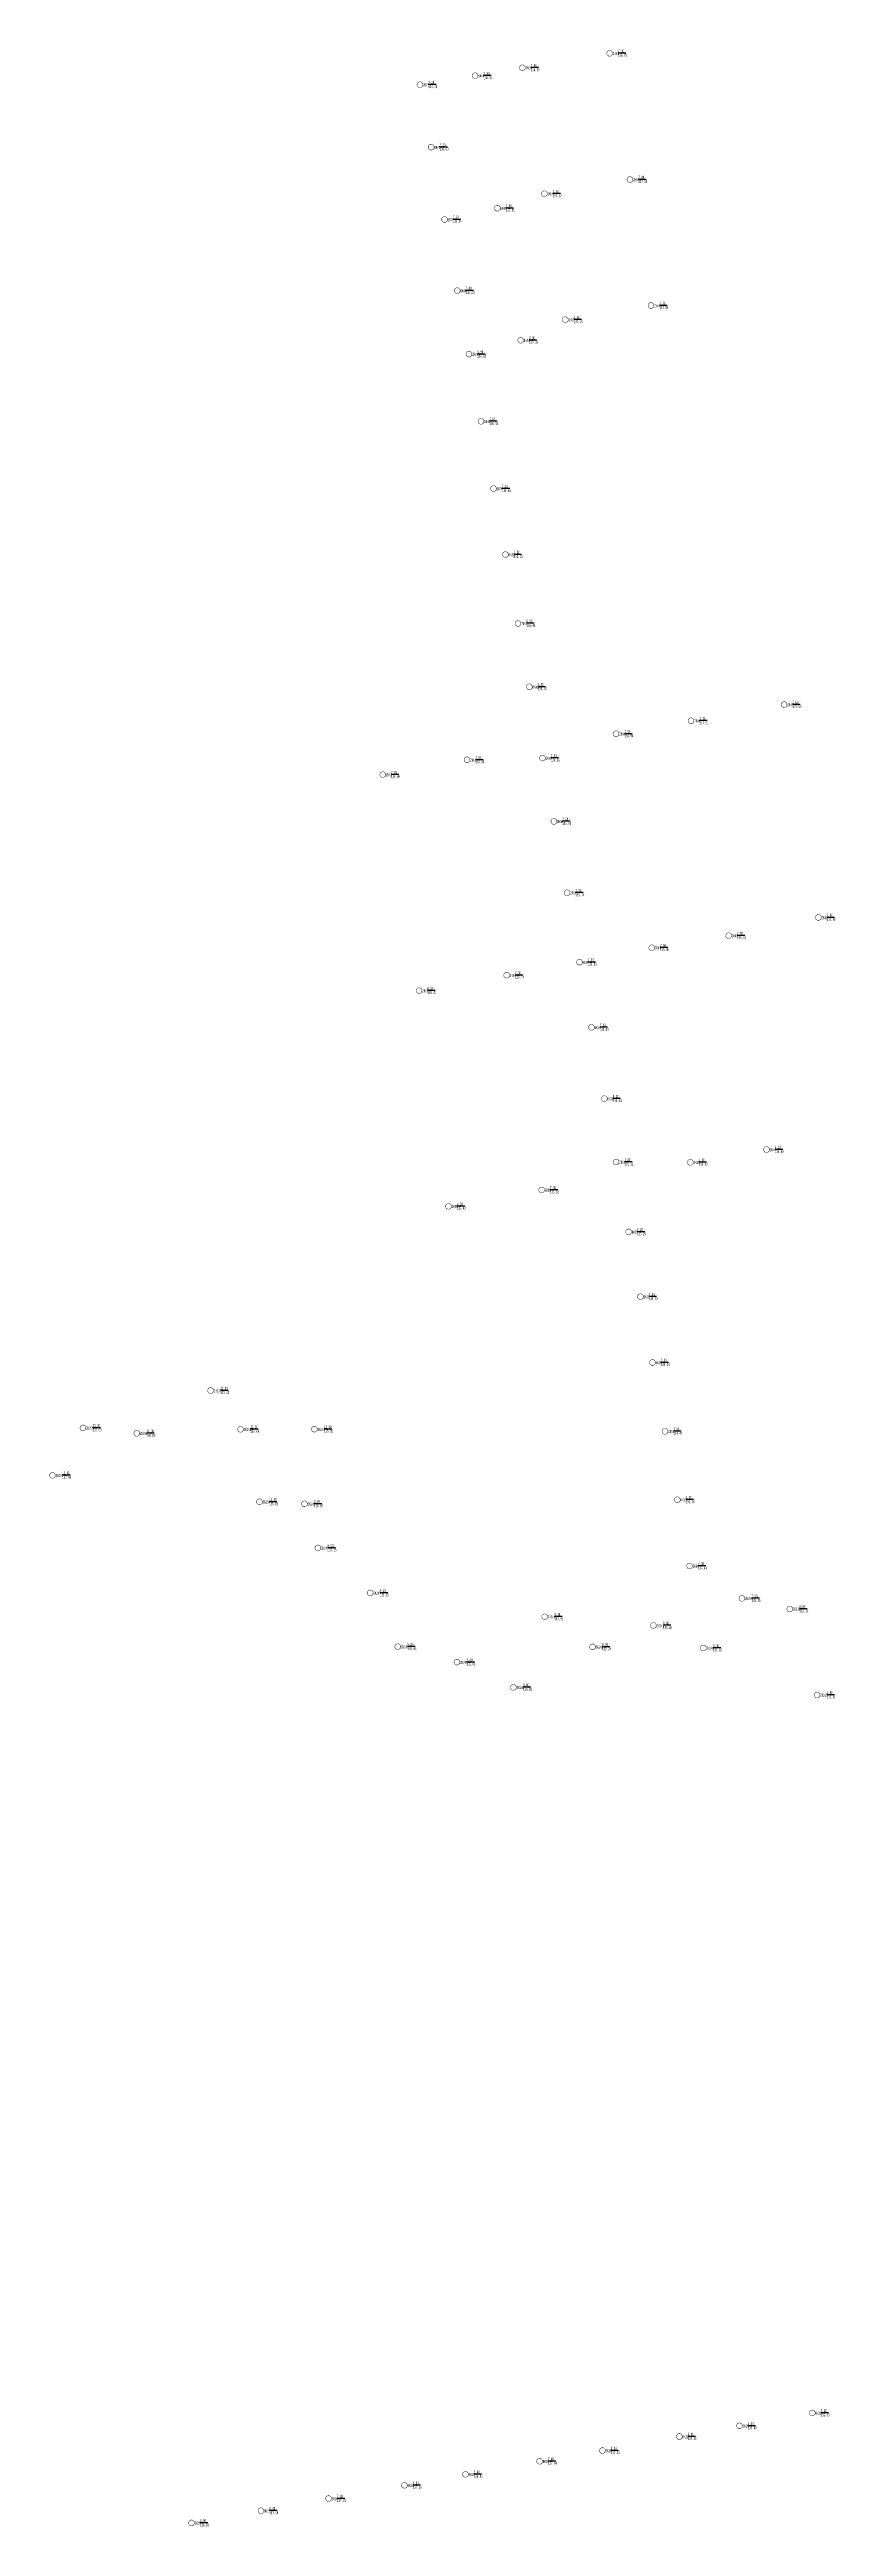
# Model space of a CAD drawing. Header units: millimetres. Extents: x 0 to 2711117, y 0 to 567555.
# Drawn here: x 2710342 to 2710885, y 562194 to 563906 of the extents above; entities that cross this region are included whole.
import ezdxf

# ---------------------------------------------------------------- set-up
doc = ezdxf.new("R2010")
doc.units = ezdxf.units.MM
doc.layers.add('勘察点方案', color=7, linetype='Continuous')
doc.styles.add('勘察孔', font='', dxfattribs={"width": 0.7, "height": 1.75})
doc.styles.get('勘察孔').set_extended_font_data('SimSun')

# ---------------------------------------------------------------- blocks, each defined once
blk = doc.blocks.new('孔_BK21', base_point=(2.1, 2.1))
blk.add_line((7.9, 2.5), (13.3, 2.5))
at = {"color": 7, "const_width": 0.3}
blk.add_lwpolyline([(2.1, 0.2, 1), (2.1, 4.2, 1), (2.1, 0.2, 1)], format="xyb", dxfattribs=at)
at = {"style": '勘察孔', "width": 0.6}
for s, p in [('BK21', (4.3, 1)), ('7.60', (7.9, 2.8)), ('136.63', (7.9, -0.2))]:
    blk.add_text(s, height=2.1, dxfattribs=at).set_placement(p)
blk = doc.blocks.new('孔_BK22', base_point=(2.1, 2.1))
blk.add_line((7.9, 2.5), (13.3, 2.5))
at = {"color": 7, "const_width": 0.3}
blk.add_lwpolyline([(2.1, 0.2, 1), (2.1, 4.2, 1), (2.1, 0.2, 1)], format="xyb", dxfattribs=at)
at = {"style": '勘察孔', "width": 0.6}
for s, p in [('BK22', (4.3, 1)), ('6.00', (7.9, 2.8)), ('137.00', (7.9, -0.2))]:
    blk.add_text(s, height=2.1, dxfattribs=at).set_placement(p)
blk = doc.blocks.new('孔_BK23', base_point=(2.1, 2.1))
blk.add_line((7.9, 2.5), (13.3, 2.5))
at = {"color": 7, "const_width": 0.3}
blk.add_lwpolyline([(2.1, 0.2, 1), (2.1, 4.2, 1), (2.1, 0.2, 1)], format="xyb", dxfattribs=at)
at = {"style": '勘察孔', "width": 0.6}
for s, p in [('BK23', (4.3, 1)), ('7.40', (7.9, 2.8)), ('137.04', (7.9, -0.2))]:
    blk.add_text(s, height=2.1, dxfattribs=at).set_placement(p)
blk = doc.blocks.new('孔_BK24', base_point=(2.1, 2.1))
blk.add_line((7.9, 2.5), (13.3, 2.5))
at = {"color": 7, "const_width": 0.3}
blk.add_lwpolyline([(2.1, 0.2, 1), (2.1, 4.2, 1), (2.1, 0.2, 1)], format="xyb", dxfattribs=at)
at = {"style": '勘察孔', "width": 0.6}
for s, p in [('BK24', (4.3, 1)), ('6.00', (7.9, 2.8)), ('137.26', (7.9, -0.2))]:
    blk.add_text(s, height=2.1, dxfattribs=at).set_placement(p)
blk = doc.blocks.new('孔_BK35', base_point=(2.1, 2.1))
blk.add_line((7.9, 2.5), (13.3, 2.5))
at = {"color": 7, "const_width": 0.3}
blk.add_lwpolyline([(2.1, 0.2, 1), (2.1, 4.2, 1), (2.1, 0.2, 1)], format="xyb", dxfattribs=at)
at = {"style": '勘察孔', "width": 0.6}
for s, p in [('BK35', (4.3, 1)), ('6.00', (7.9, 2.8)), ('133.00', (7.9, -0.2))]:
    blk.add_text(s, height=2.1, dxfattribs=at).set_placement(p)
blk = doc.blocks.new('孔_BK36', base_point=(2.1, 2.1))
blk.add_line((7.9, 2.5), (13.3, 2.5))
at = {"color": 7, "const_width": 0.3}
blk.add_lwpolyline([(2.1, 0.2, 1), (2.1, 4.2, 1), (2.1, 0.2, 1)], format="xyb", dxfattribs=at)
at = {"style": '勘察孔', "width": 0.6}
for s, p in [('BK36', (4.3, 1)), ('7.00', (7.9, 2.8)), ('135.34', (7.9, -0.2))]:
    blk.add_text(s, height=2.1, dxfattribs=at).set_placement(p)
blk = doc.blocks.new('孔_BK37', base_point=(2.1, 2.1))
blk.add_line((7.9, 2.5), (13.3, 2.5))
at = {"color": 7, "const_width": 0.3}
blk.add_lwpolyline([(2.1, 0.2, 1), (2.1, 4.2, 1), (2.1, 0.2, 1)], format="xyb", dxfattribs=at)
at = {"style": '勘察孔', "width": 0.6}
for s, p in [('BK37', (4.3, 1)), ('7.20', (7.9, 2.8)), ('135.29', (7.9, -0.2))]:
    blk.add_text(s, height=2.1, dxfattribs=at).set_placement(p)
blk = doc.blocks.new('孔_BK38', base_point=(2.1, 2.1))
blk.add_line((7.9, 2.5), (13.3, 2.5))
at = {"color": 7, "const_width": 0.3}
blk.add_lwpolyline([(2.1, 0.2, 1), (2.1, 4.2, 1), (2.1, 0.2, 1)], format="xyb", dxfattribs=at)
at = {"style": '勘察孔', "width": 0.6}
for s, p in [('BK38', (4.3, 1)), ('8.00', (7.9, 2.8)), ('135.34', (7.9, -0.2))]:
    blk.add_text(s, height=2.1, dxfattribs=at).set_placement(p)
blk = doc.blocks.new('孔_BK39', base_point=(2.1, 2.1))
blk.add_line((7.9, 2.5), (13.3, 2.5))
at = {"color": 7, "const_width": 0.3}
blk.add_lwpolyline([(2.1, 0.2, 1), (2.1, 4.2, 1), (2.1, 0.2, 1)], format="xyb", dxfattribs=at)
at = {"style": '勘察孔', "width": 0.6}
for s, p in [('BK39', (4.3, 1)), ('7.50', (7.9, 2.8)), ('135.50', (7.9, -0.2))]:
    blk.add_text(s, height=2.1, dxfattribs=at).set_placement(p)
blk = doc.blocks.new('孔_BK40', base_point=(2.1, 2.1))
blk.add_line((7.9, 2.5), (13.3, 2.5))
at = {"color": 7, "const_width": 0.3}
blk.add_lwpolyline([(2.1, 0.2, 1), (2.1, 4.2, 1), (2.1, 0.2, 1)], format="xyb", dxfattribs=at)
at = {"style": '勘察孔', "width": 0.6}
for s, p in [('BK40', (4.3, 1)), ('7.00', (7.9, 2.8)), ('135.90', (7.9, -0.2))]:
    blk.add_text(s, height=2.1, dxfattribs=at).set_placement(p)
blk = doc.blocks.new('孔_BK41', base_point=(2.1, 2.1))
blk.add_line((7.9, 2.5), (13.3, 2.5))
at = {"color": 7, "const_width": 0.3}
blk.add_lwpolyline([(2.1, 0.2, 1), (2.1, 4.2, 1), (2.1, 0.2, 1)], format="xyb", dxfattribs=at)
at = {"style": '勘察孔', "width": 0.6}
for s, p in [('BK41', (4.3, 1)), ('7.50', (7.9, 2.8)), ('136.40', (7.9, -0.2))]:
    blk.add_text(s, height=2.1, dxfattribs=at).set_placement(p)
blk = doc.blocks.new('孔_BK42', base_point=(2.1, 2.1))
blk.add_line((7.9, 2.5), (13.3, 2.5))
at = {"color": 7, "const_width": 0.3}
blk.add_lwpolyline([(2.1, 0.2, 1), (2.1, 4.2, 1), (2.1, 0.2, 1)], format="xyb", dxfattribs=at)
at = {"style": '勘察孔', "width": 0.6}
for s, p in [('BK42', (4.3, 1)), ('7.60', (7.9, 2.8)), ('136.33', (7.9, -0.2))]:
    blk.add_text(s, height=2.1, dxfattribs=at).set_placement(p)
blk = doc.blocks.new('孔_BK43', base_point=(2.1, 2.1))
blk.add_line((7.9, 2.5), (13.3, 2.5))
at = {"color": 7, "const_width": 0.3}
blk.add_lwpolyline([(2.1, 0.2, 1), (2.1, 4.2, 1), (2.1, 0.2, 1)], format="xyb", dxfattribs=at)
at = {"style": '勘察孔', "width": 0.6}
for s, p in [('BK43', (4.3, 1)), ('7.60', (7.9, 2.8)), ('136.58', (7.9, -0.2))]:
    blk.add_text(s, height=2.1, dxfattribs=at).set_placement(p)
blk = doc.blocks.new('孔_BK44', base_point=(2.1, 2.1))
blk.add_line((7.9, 2.5), (13.3, 2.5))
at = {"color": 7, "const_width": 0.3}
blk.add_lwpolyline([(2.1, 0.2, 1), (2.1, 4.2, 1), (2.1, 0.2, 1)], format="xyb", dxfattribs=at)
at = {"style": '勘察孔', "width": 0.6}
for s, p in [('BK44', (4.3, 1)), ('7.40', (7.9, 2.8)), ('136.80', (7.9, -0.2))]:
    blk.add_text(s, height=2.1, dxfattribs=at).set_placement(p)
blk = doc.blocks.new('孔_BK45', base_point=(2.1, 2.1))
blk.add_line((7.9, 2.5), (13.3, 2.5))
at = {"color": 7, "const_width": 0.3}
blk.add_lwpolyline([(2.1, 0.2, 1), (2.1, 4.2, 1), (2.1, 0.2, 1)], format="xyb", dxfattribs=at)
at = {"style": '勘察孔', "width": 0.6}
for s, p in [('BK45', (4.3, 1)), ('7.20', (7.9, 2.8)), ('136.60', (7.9, -0.2))]:
    blk.add_text(s, height=2.1, dxfattribs=at).set_placement(p)
blk = doc.blocks.new('孔_BK46', base_point=(2.1, 2.1))
blk.add_line((7.9, 2.5), (13.3, 2.5))
at = {"color": 7, "const_width": 0.3}
blk.add_lwpolyline([(2.1, 0.2, 1), (2.1, 4.2, 1), (2.1, 0.2, 1)], format="xyb", dxfattribs=at)
at = {"style": '勘察孔', "width": 0.6}
for s, p in [('BK46', (4.3, 1)), ('6.80', (7.9, 2.8)), ('137.03', (7.9, -0.2))]:
    blk.add_text(s, height=2.1, dxfattribs=at).set_placement(p)
blk = doc.blocks.new('孔_BK47', base_point=(2.1, 2.1))
blk.add_line((7.9, 2.5), (13.3, 2.5))
at = {"color": 7, "const_width": 0.3}
blk.add_lwpolyline([(2.1, 0.2, 1), (2.1, 4.2, 1), (2.1, 0.2, 1)], format="xyb", dxfattribs=at)
at = {"style": '勘察孔', "width": 0.6}
for s, p in [('BK47', (4.3, 1)), ('7.40', (7.9, 2.8)), ('137.05', (7.9, -0.2))]:
    blk.add_text(s, height=2.1, dxfattribs=at).set_placement(p)
blk = doc.blocks.new('孔_BK48', base_point=(2.1, 2.1))
blk.add_line((7.9, 2.5), (13.3, 2.5))
at = {"color": 7, "const_width": 0.3}
blk.add_lwpolyline([(2.1, 0.2, 1), (2.1, 4.2, 1), (2.1, 0.2, 1)], format="xyb", dxfattribs=at)
at = {"style": '勘察孔', "width": 0.6}
for s, p in [('BK48', (4.3, 1)), ('7.30', (7.9, 2.8)), ('136.55', (7.9, -0.2))]:
    blk.add_text(s, height=2.1, dxfattribs=at).set_placement(p)
blk = doc.blocks.new('孔_ZK237', base_point=(2.1, 2.1))
blk.add_line((8.8, 2.5), (14.2, 2.5))
at = {"color": 7, "const_width": 0.3}
blk.add_lwpolyline([(2.1, 0.2, 1), (2.1, 4.2, 1), (2.1, 0.2, 1)], format="xyb", dxfattribs=at)
at = {"style": '勘察孔', "width": 0.6}
for s, p in [('ZK237', (4.3, 1)), ('7.80', (8.8, 2.8)), ('132.00', (8.8, -0.2))]:
    blk.add_text(s, height=2.1, dxfattribs=at).set_placement(p)
blk = doc.blocks.new('孔_ZK238', base_point=(2.1, 2.1))
blk.add_line((8.8, 2.5), (14.2, 2.5))
at = {"color": 7, "const_width": 0.3}
blk.add_lwpolyline([(2.1, 0.2, 1), (2.1, 4.2, 1), (2.1, 0.2, 1)], format="xyb", dxfattribs=at)
at = {"style": '勘察孔', "width": 0.6}
for s, p in [('ZK238', (4.3, 1)), ('8.00', (8.8, 2.8)), ('132.30', (8.8, -0.2))]:
    blk.add_text(s, height=2.1, dxfattribs=at).set_placement(p)
blk = doc.blocks.new('孔_ZK239', base_point=(2.1, 2.1))
blk.add_line((8.8, 2.5), (14.2, 2.5))
at = {"color": 7, "const_width": 0.3}
blk.add_lwpolyline([(2.1, 0.2, 1), (2.1, 4.2, 1), (2.1, 0.2, 1)], format="xyb", dxfattribs=at)
at = {"style": '勘察孔', "width": 0.6}
for s, p in [('ZK239', (4.3, 1)), ('7.90', (8.8, 2.8)), ('133.35', (8.8, -0.2))]:
    blk.add_text(s, height=2.1, dxfattribs=at).set_placement(p)
blk = doc.blocks.new('孔_ZK240', base_point=(2.1, 2.1))
blk.add_line((8.8, 2.5), (14.2, 2.5))
at = {"color": 7, "const_width": 0.3}
blk.add_lwpolyline([(2.1, 0.2, 1), (2.1, 4.2, 1), (2.1, 0.2, 1)], format="xyb", dxfattribs=at)
at = {"style": '勘察孔', "width": 0.6}
for s, p in [('ZK240', (4.3, 1)), ('9.00', (8.8, 2.8)), ('131.82', (8.8, -0.2))]:
    blk.add_text(s, height=2.1, dxfattribs=at).set_placement(p)
blk = doc.blocks.new('孔_ZK241', base_point=(2.1, 2.1))
blk.add_line((8.8, 2.5), (14.2, 2.5))
at = {"color": 7, "const_width": 0.3}
blk.add_lwpolyline([(2.1, 0.2, 1), (2.1, 4.2, 1), (2.1, 0.2, 1)], format="xyb", dxfattribs=at)
at = {"style": '勘察孔', "width": 0.6}
for s, p in [('ZK241', (4.3, 1)), ('8.80', (8.8, 2.8)), ('133.20', (8.8, -0.2))]:
    blk.add_text(s, height=2.1, dxfattribs=at).set_placement(p)
blk = doc.blocks.new('孔_ZK242', base_point=(2.1, 2.1))
blk.add_line((8.8, 2.5), (14.2, 2.5))
at = {"color": 7, "const_width": 0.3}
blk.add_lwpolyline([(2.1, 0.2, 1), (2.1, 4.2, 1), (2.1, 0.2, 1)], format="xyb", dxfattribs=at)
at = {"style": '勘察孔', "width": 0.6}
for s, p in [('ZK242', (4.3, 1)), ('8.90', (8.8, 2.8)), ('132.24', (8.8, -0.2))]:
    blk.add_text(s, height=2.1, dxfattribs=at).set_placement(p)
blk = doc.blocks.new('孔_ZK243', base_point=(2.1, 2.1))
blk.add_line((8.8, 2.5), (14.2, 2.5))
at = {"color": 7, "const_width": 0.3}
blk.add_lwpolyline([(2.1, 0.2, 1), (2.1, 4.2, 1), (2.1, 0.2, 1)], format="xyb", dxfattribs=at)
at = {"style": '勘察孔', "width": 0.6}
for s, p in [('ZK243', (4.3, 1)), ('9.10', (8.8, 2.8)), ('133.91', (8.8, -0.2))]:
    blk.add_text(s, height=2.1, dxfattribs=at).set_placement(p)
blk = doc.blocks.new('孔_ZK244', base_point=(2.1, 2.1))
blk.add_line((8.8, 2.5), (14.2, 2.5))
at = {"color": 7, "const_width": 0.3}
blk.add_lwpolyline([(2.1, 0.2, 1), (2.1, 4.2, 1), (2.1, 0.2, 1)], format="xyb", dxfattribs=at)
at = {"style": '勘察孔', "width": 0.6}
for s, p in [('ZK244', (4.3, 1)), ('9.80', (8.8, 2.8)), ('135.82', (8.8, -0.2))]:
    blk.add_text(s, height=2.1, dxfattribs=at).set_placement(p)
blk = doc.blocks.new('孔_ZK245', base_point=(2.1, 2.1))
blk.add_line((8.8, 2.5), (14.2, 2.5))
at = {"color": 7, "const_width": 0.3}
blk.add_lwpolyline([(2.1, 0.2, 1), (2.1, 4.2, 1), (2.1, 0.2, 1)], format="xyb", dxfattribs=at)
at = {"style": '勘察孔', "width": 0.6}
for s, p in [('ZK245', (4.3, 1)), ('9.80', (8.8, 2.8)), ('135.01', (8.8, -0.2))]:
    blk.add_text(s, height=2.1, dxfattribs=at).set_placement(p)
blk = doc.blocks.new('孔_ZK246', base_point=(2.1, 2.1))
blk.add_line((8.8, 2.5), (14.2, 2.5))
at = {"color": 7, "const_width": 0.3}
blk.add_lwpolyline([(2.1, 0.2, 1), (2.1, 4.2, 1), (2.1, 0.2, 1)], format="xyb", dxfattribs=at)
at = {"style": '勘察孔', "width": 0.6}
for s, p in [('ZK246', (4.3, 1)), ('9.80', (8.8, 2.8)), ('135.93', (8.8, -0.2))]:
    blk.add_text(s, height=2.1, dxfattribs=at).set_placement(p)
blk = doc.blocks.new('孔_ZK247', base_point=(2.1, 2.1))
blk.add_line((8.8, 2.5), (14.2, 2.5))
at = {"color": 7, "const_width": 0.3}
blk.add_lwpolyline([(2.1, 0.2, 1), (2.1, 4.2, 1), (2.1, 0.2, 1)], format="xyb", dxfattribs=at)
at = {"style": '勘察孔', "width": 0.6}
for s, p in [('ZK247', (4.3, 1)), ('9.00', (8.8, 2.8)), ('135.15', (8.8, -0.2))]:
    blk.add_text(s, height=2.1, dxfattribs=at).set_placement(p)
blk = doc.blocks.new('孔_ZK25', base_point=(2.1, 2.1))
blk.add_line((7.9, 2.5), (13.3, 2.5))
at = {"color": 7, "const_width": 0.3}
blk.add_lwpolyline([(2.1, 0.2, 1), (2.1, 4.2, 1), (2.1, 0.2, 1)], format="xyb", dxfattribs=at)
at = {"style": '勘察孔', "width": 0.6}
for s, p in [('ZK25', (4.3, 1)), ('6.50', (7.9, 2.8)), ('137.00', (7.9, -0.2))]:
    blk.add_text(s, height=2.1, dxfattribs=at).set_placement(p)
blk = doc.blocks.new('孔_ZK26', base_point=(2.1, 2.1))
blk.add_line((7.9, 2.5), (13.3, 2.5))
at = {"color": 7, "const_width": 0.3}
blk.add_lwpolyline([(2.1, 0.2, 1), (2.1, 4.2, 1), (2.1, 0.2, 1)], format="xyb", dxfattribs=at)
at = {"style": '勘察孔', "width": 0.6}
for s, p in [('ZK26', (4.3, 1)), ('8.00', (7.9, 2.8)), ('137.35', (7.9, -0.2))]:
    blk.add_text(s, height=2.1, dxfattribs=at).set_placement(p)
blk = doc.blocks.new('孔_ZK27', base_point=(2.1, 2.1))
blk.add_line((7.9, 2.5), (13.3, 2.5))
at = {"color": 7, "const_width": 0.3}
blk.add_lwpolyline([(2.1, 0.2, 1), (2.1, 4.2, 1), (2.1, 0.2, 1)], format="xyb", dxfattribs=at)
at = {"style": '勘察孔', "width": 0.6}
for s, p in [('ZK27', (4.3, 1)), ('5.40', (7.9, 2.8)), ('136.95', (7.9, -0.2))]:
    blk.add_text(s, height=2.1, dxfattribs=at).set_placement(p)
blk = doc.blocks.new('孔_ZK41', base_point=(2.1, 2.1))
blk.add_line((7.9, 2.5), (13.3, 2.5))
at = {"color": 7, "const_width": 0.3}
blk.add_lwpolyline([(2.1, 0.2, 1), (2.1, 4.2, 1), (2.1, 0.2, 1)], format="xyb", dxfattribs=at)
at = {"style": '勘察孔', "width": 0.6}
for s, p in [('ZK41', (4.3, 1)), ('7.90', (7.9, 2.8)), ('137.90', (7.9, -0.2))]:
    blk.add_text(s, height=2.1, dxfattribs=at).set_placement(p)
blk = doc.blocks.new('孔_ZK43', base_point=(2.1, 2.1))
blk.add_line((7.9, 2.5), (13.3, 2.5))
at = {"color": 7, "const_width": 0.3}
blk.add_lwpolyline([(2.1, 0.2, 1), (2.1, 4.2, 1), (2.1, 0.2, 1)], format="xyb", dxfattribs=at)
at = {"style": '勘察孔', "width": 0.6}
for s, p in [('ZK43', (4.3, 1)), ('7.60', (7.9, 2.8)), ('137.50', (7.9, -0.2))]:
    blk.add_text(s, height=2.1, dxfattribs=at).set_placement(p)
blk = doc.blocks.new('孔_ZK44', base_point=(2.1, 2.1))
blk.add_line((7.9, 2.5), (13.3, 2.5))
at = {"color": 7, "const_width": 0.3}
blk.add_lwpolyline([(2.1, 0.2, 1), (2.1, 4.2, 1), (2.1, 0.2, 1)], format="xyb", dxfattribs=at)
at = {"style": '勘察孔', "width": 0.6}
for s, p in [('ZK44', (4.3, 1)), ('6.00', (7.9, 2.8)), ('136.80', (7.9, -0.2))]:
    blk.add_text(s, height=2.1, dxfattribs=at).set_placement(p)
blk = doc.blocks.new('孔_ZK45', base_point=(2.1, 2.1))
blk.add_line((7.9, 2.5), (13.3, 2.5))
at = {"color": 7, "const_width": 0.3}
blk.add_lwpolyline([(2.1, 0.2, 1), (2.1, 4.2, 1), (2.1, 0.2, 1)], format="xyb", dxfattribs=at)
at = {"style": '勘察孔', "width": 0.6}
for s, p in [('ZK45', (4.3, 1)), ('7.00', (7.9, 2.8)), ('135.92', (7.9, -0.2))]:
    blk.add_text(s, height=2.1, dxfattribs=at).set_placement(p)
blk = doc.blocks.new('孔_ZK46', base_point=(2.1, 2.1))
blk.add_line((7.9, 2.5), (13.3, 2.5))
at = {"color": 7, "const_width": 0.3}
blk.add_lwpolyline([(2.1, 0.2, 1), (2.1, 4.2, 1), (2.1, 0.2, 1)], format="xyb", dxfattribs=at)
at = {"style": '勘察孔', "width": 0.6}
for s, p in [('ZK46', (4.3, 1)), ('7.70', (7.9, 2.8)), ('136.53', (7.9, -0.2))]:
    blk.add_text(s, height=2.1, dxfattribs=at).set_placement(p)
blk = doc.blocks.new('孔_ZK47', base_point=(2.1, 2.1))
blk.add_line((7.9, 2.5), (13.3, 2.5))
at = {"color": 7, "const_width": 0.3}
blk.add_lwpolyline([(2.1, 0.2, 1), (2.1, 4.2, 1), (2.1, 0.2, 1)], format="xyb", dxfattribs=at)
at = {"style": '勘察孔', "width": 0.6}
for s, p in [('ZK47', (4.3, 1)), ('7.50', (7.9, 2.8)), ('135.90', (7.9, -0.2))]:
    blk.add_text(s, height=2.1, dxfattribs=at).set_placement(p)
blk = doc.blocks.new('孔_ZK48', base_point=(2.1, 2.1))
blk.add_line((7.9, 2.5), (13.3, 2.5))
at = {"color": 7, "const_width": 0.3}
blk.add_lwpolyline([(2.1, 0.2, 1), (2.1, 4.2, 1), (2.1, 0.2, 1)], format="xyb", dxfattribs=at)
at = {"style": '勘察孔', "width": 0.6}
for s, p in [('ZK48', (4.3, 1)), ('7.30', (7.9, 2.8)), ('137.51', (7.9, -0.2))]:
    blk.add_text(s, height=2.1, dxfattribs=at).set_placement(p)
blk = doc.blocks.new('孔_ZK49', base_point=(2.1, 2.1))
blk.add_line((7.9, 2.5), (13.3, 2.5))
at = {"color": 7, "const_width": 0.3}
blk.add_lwpolyline([(2.1, 0.2, 1), (2.1, 4.2, 1), (2.1, 0.2, 1)], format="xyb", dxfattribs=at)
at = {"style": '勘察孔', "width": 0.6}
for s, p in [('ZK49', (4.3, 1)), ('7.50', (7.9, 2.8)), ('136.84', (7.9, -0.2))]:
    blk.add_text(s, height=2.1, dxfattribs=at).set_placement(p)
blk = doc.blocks.new('孔_ZK50', base_point=(2.1, 2.1))
blk.add_line((7.9, 2.5), (13.3, 2.5))
at = {"color": 7, "const_width": 0.3}
blk.add_lwpolyline([(2.1, 0.2, 1), (2.1, 4.2, 1), (2.1, 0.2, 1)], format="xyb", dxfattribs=at)
at = {"style": '勘察孔', "width": 0.6}
for s, p in [('ZK50', (4.3, 1)), ('7.00', (7.9, 2.8)), ('134.43', (7.9, -0.2))]:
    blk.add_text(s, height=2.1, dxfattribs=at).set_placement(p)
blk = doc.blocks.new('孔_ZK51', base_point=(2.1, 2.1))
blk.add_line((7.9, 2.5), (13.3, 2.5))
at = {"color": 7, "const_width": 0.3}
blk.add_lwpolyline([(2.1, 0.2, 1), (2.1, 4.2, 1), (2.1, 0.2, 1)], format="xyb", dxfattribs=at)
at = {"style": '勘察孔', "width": 0.6}
for s, p in [('ZK51', (4.3, 1)), ('7.00', (7.9, 2.8)), ('134.47', (7.9, -0.2))]:
    blk.add_text(s, height=2.1, dxfattribs=at).set_placement(p)
blk = doc.blocks.new('孔_ZK52', base_point=(2.1, 2.1))
blk.add_line((7.9, 2.5), (13.3, 2.5))
at = {"color": 7, "const_width": 0.3}
blk.add_lwpolyline([(2.1, 0.2, 1), (2.1, 4.2, 1), (2.1, 0.2, 1)], format="xyb", dxfattribs=at)
at = {"style": '勘察孔', "width": 0.6}
for s, p in [('ZK52', (4.3, 1)), ('7.50', (7.9, 2.8)), ('135.29', (7.9, -0.2))]:
    blk.add_text(s, height=2.1, dxfattribs=at).set_placement(p)
blk = doc.blocks.new('孔_ZK53', base_point=(2.1, 2.1))
blk.add_line((7.9, 2.5), (13.3, 2.5))
at = {"color": 7, "const_width": 0.3}
blk.add_lwpolyline([(2.1, 0.2, 1), (2.1, 4.2, 1), (2.1, 0.2, 1)], format="xyb", dxfattribs=at)
at = {"style": '勘察孔', "width": 0.6}
for s, p in [('ZK53', (4.3, 1)), ('7.00', (7.9, 2.8)), ('135.32', (7.9, -0.2))]:
    blk.add_text(s, height=2.1, dxfattribs=at).set_placement(p)
blk = doc.blocks.new('孔_ZK54', base_point=(2.1, 2.1))
blk.add_line((7.9, 2.5), (13.3, 2.5))
at = {"color": 7, "const_width": 0.3}
blk.add_lwpolyline([(2.1, 0.2, 1), (2.1, 4.2, 1), (2.1, 0.2, 1)], format="xyb", dxfattribs=at)
at = {"style": '勘察孔', "width": 0.6}
for s, p in [('ZK54', (4.3, 1)), ('7.00', (7.9, 2.8)), ('135.39', (7.9, -0.2))]:
    blk.add_text(s, height=2.1, dxfattribs=at).set_placement(p)
blk = doc.blocks.new('孔_ZK55', base_point=(2.1, 2.1))
blk.add_line((7.9, 2.5), (13.3, 2.5))
at = {"color": 7, "const_width": 0.3}
blk.add_lwpolyline([(2.1, 0.2, 1), (2.1, 4.2, 1), (2.1, 0.2, 1)], format="xyb", dxfattribs=at)
at = {"style": '勘察孔', "width": 0.6}
for s, p in [('ZK55', (4.3, 1)), ('7.50', (7.9, 2.8)), ('135.70', (7.9, -0.2))]:
    blk.add_text(s, height=2.1, dxfattribs=at).set_placement(p)
blk = doc.blocks.new('孔_ZK56', base_point=(2.1, 2.1))
blk.add_line((7.9, 2.5), (13.3, 2.5))
at = {"color": 7, "const_width": 0.3}
blk.add_lwpolyline([(2.1, 0.2, 1), (2.1, 4.2, 1), (2.1, 0.2, 1)], format="xyb", dxfattribs=at)
at = {"style": '勘察孔', "width": 0.6}
for s, p in [('ZK56', (4.3, 1)), ('7.50', (7.9, 2.8)), ('136.36', (7.9, -0.2))]:
    blk.add_text(s, height=2.1, dxfattribs=at).set_placement(p)
blk = doc.blocks.new('孔_ZK57', base_point=(2.1, 2.1))
blk.add_line((7.9, 2.5), (13.3, 2.5))
at = {"color": 7, "const_width": 0.3}
blk.add_lwpolyline([(2.1, 0.2, 1), (2.1, 4.2, 1), (2.1, 0.2, 1)], format="xyb", dxfattribs=at)
at = {"style": '勘察孔', "width": 0.6}
for s, p in [('ZK57', (4.3, 1)), ('6.50', (7.9, 2.8)), ('136.48', (7.9, -0.2))]:
    blk.add_text(s, height=2.1, dxfattribs=at).set_placement(p)
blk = doc.blocks.new('孔_ZK58', base_point=(2.1, 2.1))
blk.add_line((7.9, 2.5), (13.3, 2.5))
at = {"color": 7, "const_width": 0.3}
blk.add_lwpolyline([(2.1, 0.2, 1), (2.1, 4.2, 1), (2.1, 0.2, 1)], format="xyb", dxfattribs=at)
at = {"style": '勘察孔', "width": 0.6}
for s, p in [('ZK58', (4.3, 1)), ('7.00', (7.9, 2.8)), ('135.32', (7.9, -0.2))]:
    blk.add_text(s, height=2.1, dxfattribs=at).set_placement(p)
blk = doc.blocks.new('孔_ZK59', base_point=(2.1, 2.1))
blk.add_line((7.9, 2.5), (13.3, 2.5))
at = {"color": 7, "const_width": 0.3}
blk.add_lwpolyline([(2.1, 0.2, 1), (2.1, 4.2, 1), (2.1, 0.2, 1)], format="xyb", dxfattribs=at)
at = {"style": '勘察孔', "width": 0.6}
for s, p in [('ZK59', (4.3, 1)), ('8.00', (7.9, 2.8)), ('135.42', (7.9, -0.2))]:
    blk.add_text(s, height=2.1, dxfattribs=at).set_placement(p)
blk = doc.blocks.new('孔_ZK60', base_point=(2.1, 2.1))
blk.add_line((7.9, 2.5), (13.3, 2.5))
at = {"color": 7, "const_width": 0.3}
blk.add_lwpolyline([(2.1, 0.2, 1), (2.1, 4.2, 1), (2.1, 0.2, 1)], format="xyb", dxfattribs=at)
at = {"style": '勘察孔', "width": 0.6}
for s, p in [('ZK60', (4.3, 1)), ('7.50', (7.9, 2.8)), ('135.44', (7.9, -0.2))]:
    blk.add_text(s, height=2.1, dxfattribs=at).set_placement(p)
blk = doc.blocks.new('孔_ZK61', base_point=(2.1, 2.1))
blk.add_line((7.9, 2.5), (13.3, 2.5))
at = {"color": 7, "const_width": 0.3}
blk.add_lwpolyline([(2.1, 0.2, 1), (2.1, 4.2, 1), (2.1, 0.2, 1)], format="xyb", dxfattribs=at)
at = {"style": '勘察孔', "width": 0.6}
for s, p in [('ZK61', (4.3, 1)), ('6.50', (7.9, 2.8)), ('135.41', (7.9, -0.2))]:
    blk.add_text(s, height=2.1, dxfattribs=at).set_placement(p)
blk = doc.blocks.new('孔_ZK62', base_point=(2.1, 2.1))
blk.add_line((7.9, 2.5), (13.3, 2.5))
at = {"color": 7, "const_width": 0.3}
blk.add_lwpolyline([(2.1, 0.2, 1), (2.1, 4.2, 1), (2.1, 0.2, 1)], format="xyb", dxfattribs=at)
at = {"style": '勘察孔', "width": 0.6}
for s, p in [('ZK62', (4.3, 1)), ('7.00', (7.9, 2.8)), ('136.04', (7.9, -0.2))]:
    blk.add_text(s, height=2.1, dxfattribs=at).set_placement(p)
blk = doc.blocks.new('孔_ZK63', base_point=(2.1, 2.1))
blk.add_line((7.9, 2.5), (13.3, 2.5))
at = {"color": 7, "const_width": 0.3}
blk.add_lwpolyline([(2.1, 0.2, 1), (2.1, 4.2, 1), (2.1, 0.2, 1)], format="xyb", dxfattribs=at)
at = {"style": '勘察孔', "width": 0.6}
for s, p in [('ZK63', (4.3, 1)), ('7.00', (7.9, 2.8)), ('136.89', (7.9, -0.2))]:
    blk.add_text(s, height=2.1, dxfattribs=at).set_placement(p)
blk = doc.blocks.new('孔_ZK64', base_point=(2.1, 2.1))
blk.add_line((7.9, 2.5), (13.3, 2.5))
at = {"color": 7, "const_width": 0.3}
blk.add_lwpolyline([(2.1, 0.2, 1), (2.1, 4.2, 1), (2.1, 0.2, 1)], format="xyb", dxfattribs=at)
at = {"style": '勘察孔', "width": 0.6}
for s, p in [('ZK64', (4.3, 1)), ('7.30', (7.9, 2.8)), ('137.86', (7.9, -0.2))]:
    blk.add_text(s, height=2.1, dxfattribs=at).set_placement(p)
blk = doc.blocks.new('孔_ZK65', base_point=(2.1, 2.1))
blk.add_line((7.9, 2.5), (13.3, 2.5))
at = {"color": 7, "const_width": 0.3}
blk.add_lwpolyline([(2.1, 0.2, 1), (2.1, 4.2, 1), (2.1, 0.2, 1)], format="xyb", dxfattribs=at)
at = {"style": '勘察孔', "width": 0.6}
for s, p in [('ZK65', (4.3, 1)), ('7.40', (7.9, 2.8)), ('137.98', (7.9, -0.2))]:
    blk.add_text(s, height=2.1, dxfattribs=at).set_placement(p)
blk = doc.blocks.new('孔_ZK66', base_point=(2.1, 2.1))
blk.add_line((7.9, 2.5), (13.3, 2.5))
at = {"color": 7, "const_width": 0.3}
blk.add_lwpolyline([(2.1, 0.2, 1), (2.1, 4.2, 1), (2.1, 0.2, 1)], format="xyb", dxfattribs=at)
at = {"style": '勘察孔', "width": 0.6}
for s, p in [('ZK66', (4.3, 1)), ('7.30', (7.9, 2.8)), ('136.79', (7.9, -0.2))]:
    blk.add_text(s, height=2.1, dxfattribs=at).set_placement(p)
blk = doc.blocks.new('孔_ZK67', base_point=(2.1, 2.1))
blk.add_line((7.9, 2.5), (13.3, 2.5))
at = {"color": 7, "const_width": 0.3}
blk.add_lwpolyline([(2.1, 0.2, 1), (2.1, 4.2, 1), (2.1, 0.2, 1)], format="xyb", dxfattribs=at)
at = {"style": '勘察孔', "width": 0.6}
for s, p in [('ZK67', (4.3, 1)), ('7.30', (7.9, 2.8)), ('137.45', (7.9, -0.2))]:
    blk.add_text(s, height=2.1, dxfattribs=at).set_placement(p)
blk = doc.blocks.new('孔_ZK68', base_point=(2.1, 2.1))
blk.add_line((7.9, 2.5), (13.3, 2.5))
at = {"color": 7, "const_width": 0.3}
blk.add_lwpolyline([(2.1, 0.2, 1), (2.1, 4.2, 1), (2.1, 0.2, 1)], format="xyb", dxfattribs=at)
at = {"style": '勘察孔', "width": 0.6}
for s, p in [('ZK68', (4.3, 1)), ('7.20', (7.9, 2.8)), ('137.37', (7.9, -0.2))]:
    blk.add_text(s, height=2.1, dxfattribs=at).set_placement(p)
blk = doc.blocks.new('孔_ZK69', base_point=(2.1, 2.1))
blk.add_line((7.9, 2.5), (13.3, 2.5))
at = {"color": 7, "const_width": 0.3}
blk.add_lwpolyline([(2.1, 0.2, 1), (2.1, 4.2, 1), (2.1, 0.2, 1)], format="xyb", dxfattribs=at)
at = {"style": '勘察孔', "width": 0.6}
for s, p in [('ZK69', (4.3, 1)), ('7.40', (7.9, 2.8)), ('136.55', (7.9, -0.2))]:
    blk.add_text(s, height=2.1, dxfattribs=at).set_placement(p)
blk = doc.blocks.new('孔_ZK70', base_point=(2.1, 2.1))
blk.add_line((7.9, 2.5), (13.3, 2.5))
at = {"color": 7, "const_width": 0.3}
blk.add_lwpolyline([(2.1, 0.2, 1), (2.1, 4.2, 1), (2.1, 0.2, 1)], format="xyb", dxfattribs=at)
at = {"style": '勘察孔', "width": 0.6}
for s, p in [('ZK70', (4.3, 1)), ('7.20', (7.9, 2.8)), ('136.68', (7.9, -0.2))]:
    blk.add_text(s, height=2.1, dxfattribs=at).set_placement(p)
blk = doc.blocks.new('孔_ZK71', base_point=(2.1, 2.1))
blk.add_line((7.9, 2.5), (13.3, 2.5))
at = {"color": 7, "const_width": 0.3}
blk.add_lwpolyline([(2.1, 0.2, 1), (2.1, 4.2, 1), (2.1, 0.2, 1)], format="xyb", dxfattribs=at)
at = {"style": '勘察孔', "width": 0.6}
for s, p in [('ZK71', (4.3, 1)), ('6.90', (7.9, 2.8)), ('136.85', (7.9, -0.2))]:
    blk.add_text(s, height=2.1, dxfattribs=at).set_placement(p)
blk = doc.blocks.new('孔_ZK72', base_point=(2.1, 2.1))
blk.add_line((7.9, 2.5), (13.3, 2.5))
at = {"color": 7, "const_width": 0.3}
blk.add_lwpolyline([(2.1, 0.2, 1), (2.1, 4.2, 1), (2.1, 0.2, 1)], format="xyb", dxfattribs=at)
at = {"style": '勘察孔', "width": 0.6}
for s, p in [('ZK72', (4.3, 1)), ('7.60', (7.9, 2.8)), ('136.74', (7.9, -0.2))]:
    blk.add_text(s, height=2.1, dxfattribs=at).set_placement(p)
blk = doc.blocks.new('孔_ZK73', base_point=(2.1, 2.1))
blk.add_line((7.9, 2.5), (13.3, 2.5))
at = {"color": 7, "const_width": 0.3}
blk.add_lwpolyline([(2.1, 0.2, 1), (2.1, 4.2, 1), (2.1, 0.2, 1)], format="xyb", dxfattribs=at)
at = {"style": '勘察孔', "width": 0.6}
for s, p in [('ZK73', (4.3, 1)), ('7.20', (7.9, 2.8)), ('136.56', (7.9, -0.2))]:
    blk.add_text(s, height=2.1, dxfattribs=at).set_placement(p)
blk = doc.blocks.new('孔_ZK255', base_point=(2.1, 2.1))
blk.add_line((8.8, 2.5), (14.2, 2.5))
at = {"color": 7, "const_width": 0.3}
blk.add_lwpolyline([(2.1, 0.2, 1), (2.1, 4.2, 1), (2.1, 0.2, 1)], format="xyb", dxfattribs=at)
at = {"style": '勘察孔', "width": 0.6}
for s, p in [('ZK255', (4.3, 1)), ('13.20', (8.8, 2.8)), ('137.69', (8.8, -0.2))]:
    blk.add_text(s, height=2.1, dxfattribs=at).set_placement(p)
blk = doc.blocks.new('孔_ZK256', base_point=(2.1, 2.1))
blk.add_line((8.8, 2.5), (14.2, 2.5))
at = {"color": 7, "const_width": 0.3}
blk.add_lwpolyline([(2.1, 0.2, 1), (2.1, 4.2, 1), (2.1, 0.2, 1)], format="xyb", dxfattribs=at)
at = {"style": '勘察孔', "width": 0.6}
for s, p in [('ZK256', (4.3, 1)), ('12.00', (8.8, 2.8)), ('137.45', (8.8, -0.2))]:
    blk.add_text(s, height=2.1, dxfattribs=at).set_placement(p)
blk = doc.blocks.new('孔_ZK254', base_point=(2.1, 2.1))
blk.add_line((8.8, 2.5), (14.2, 2.5))
at = {"color": 7, "const_width": 0.3}
blk.add_lwpolyline([(2.1, 0.2, 1), (2.1, 4.2, 1), (2.1, 0.2, 1)], format="xyb", dxfattribs=at)
at = {"style": '勘察孔', "width": 0.6}
for s, p in [('ZK254', (4.3, 1)), ('11.00', (8.8, 2.8)), ('138.09', (8.8, -0.2))]:
    blk.add_text(s, height=2.1, dxfattribs=at).set_placement(p)
blk = doc.blocks.new('孔_BK25', base_point=(2.1, 2.1))
blk.add_line((7.9, 2.5), (13.3, 2.5))
at = {"color": 7, "const_width": 0.3}
blk.add_lwpolyline([(2.1, 0.2, 1), (2.1, 4.2, 1), (2.1, 0.2, 1)], format="xyb", dxfattribs=at)
at = {"style": '勘察孔', "width": 0.6}
for s, p in [('BK25', (4.3, 1)), ('6.00', (7.9, 2.8)), ('137.59', (7.9, -0.2))]:
    blk.add_text(s, height=2.1, dxfattribs=at).set_placement(p)
blk = doc.blocks.new('孔_ZK250', base_point=(2.1, 2.1))
blk.add_line((8.8, 2.5), (14.2, 2.5))
at = {"color": 7, "const_width": 0.3}
blk.add_lwpolyline([(2.1, 0.2, 1), (2.1, 4.2, 1), (2.1, 0.2, 1)], format="xyb", dxfattribs=at)
at = {"style": '勘察孔', "width": 0.6}
for s, p in [('ZK250', (4.3, 1)), ('11.60', (8.8, 2.8)), ('135.81', (8.8, -0.2))]:
    blk.add_text(s, height=2.1, dxfattribs=at).set_placement(p)
blk = doc.blocks.new('孔_ZK252', base_point=(2.1, 2.1))
blk.add_line((8.8, 2.5), (14.2, 2.5))
at = {"color": 7, "const_width": 0.3}
blk.add_lwpolyline([(2.1, 0.2, 1), (2.1, 4.2, 1), (2.1, 0.2, 1)], format="xyb", dxfattribs=at)
at = {"style": '勘察孔', "width": 0.6}
for s, p in [('ZK252', (4.3, 1)), ('11.10', (8.8, 2.8)), ('135.68', (8.8, -0.2))]:
    blk.add_text(s, height=2.1, dxfattribs=at).set_placement(p)
blk = doc.blocks.new('孔_ZK253', base_point=(2.1, 2.1))
blk.add_line((8.8, 2.5), (14.2, 2.5))
at = {"color": 7, "const_width": 0.3}
blk.add_lwpolyline([(2.1, 0.2, 1), (2.1, 4.2, 1), (2.1, 0.2, 1)], format="xyb", dxfattribs=at)
at = {"style": '勘察孔', "width": 0.6}
for s, p in [('ZK253', (4.3, 1)), ('12.00', (8.8, 2.8)), ('135.32', (8.8, -0.2))]:
    blk.add_text(s, height=2.1, dxfattribs=at).set_placement(p)
blk = doc.blocks.new('孔_ZK29', base_point=(2.1, 2.1))
blk.add_line((7.9, 2.5), (13.3, 2.5))
at = {"color": 7, "const_width": 0.3}
blk.add_lwpolyline([(2.1, 0.2, 1), (2.1, 4.2, 1), (2.1, 0.2, 1)], format="xyb", dxfattribs=at)
at = {"style": '勘察孔', "width": 0.6}
for s, p in [('ZK29', (4.3, 1)), ('8.00', (7.9, 2.8)), ('138.38', (7.9, -0.2))]:
    blk.add_text(s, height=2.1, dxfattribs=at).set_placement(p)
blk = doc.blocks.new('孔_ZK248', base_point=(2.1, 2.1))
blk.add_line((8.8, 2.5), (14.2, 2.5))
at = {"color": 7, "const_width": 0.3}
blk.add_lwpolyline([(2.1, 0.2, 1), (2.1, 4.2, 1), (2.1, 0.2, 1)], format="xyb", dxfattribs=at)
at = {"style": '勘察孔', "width": 0.6}
for s, p in [('ZK248', (4.3, 1)), ('9.00', (8.8, 2.8)), ('137.35', (8.8, -0.2))]:
    blk.add_text(s, height=2.1, dxfattribs=at).set_placement(p)
blk = doc.blocks.new('孔_ZK249', base_point=(2.1, 2.1))
blk.add_line((8.8, 2.5), (14.2, 2.5))
at = {"color": 7, "const_width": 0.3}
blk.add_lwpolyline([(2.1, 0.2, 1), (2.1, 4.2, 1), (2.1, 0.2, 1)], format="xyb", dxfattribs=at)
at = {"style": '勘察孔', "width": 0.6}
for s, p in [('ZK249', (4.3, 1)), ('9.00', (8.8, 2.8)), ('136.03', (8.8, -0.2))]:
    blk.add_text(s, height=2.1, dxfattribs=at).set_placement(p)
blk = doc.blocks.new('孔_ZK251', base_point=(2.1, 2.1))
blk.add_line((8.8, 2.5), (14.2, 2.5))
at = {"color": 7, "const_width": 0.3}
blk.add_lwpolyline([(2.1, 0.2, 1), (2.1, 4.2, 1), (2.1, 0.2, 1)], format="xyb", dxfattribs=at)
at = {"style": '勘察孔', "width": 0.6}
for s, p in [('ZK251', (4.3, 1)), ('11.40', (8.8, 2.8)), ('135.92', (8.8, -0.2))]:
    blk.add_text(s, height=2.1, dxfattribs=at).set_placement(p)
blk = doc.blocks.new('孔_ZK28', base_point=(2.1, 2.1))
blk.add_line((7.9, 2.5), (13.3, 2.5))
at = {"color": 7, "const_width": 0.3}
blk.add_lwpolyline([(2.1, 0.2, 1), (2.1, 4.2, 1), (2.1, 0.2, 1)], format="xyb", dxfattribs=at)
at = {"style": '勘察孔', "width": 0.6}
for s, p in [('ZK28', (4.3, 1)), ('7.90', (7.9, 2.8)), ('137.55', (7.9, -0.2))]:
    blk.add_text(s, height=2.1, dxfattribs=at).set_placement(p)

msp = doc.modelspace()

# ---------------------------------------------------------------- block references
at = {"layer": '勘察点方案'}
for name, p in [('孔_ZK66', (2710729.3, 563903.8)), ('孔_ZK73', (2710598, 563882.1)), ('孔_BK48', (2710636.2, 563888.3)), ('孔_ZK69', (2710668.9, 563893.8)), ('孔_BK45', (2710605.8, 563838.9)), ('孔_ZK65', (2710743.3, 563816.5)), ('孔_BK47', (2710651.6, 563796.7)), ('孔_ZK68', (2710684.1, 563806.7)), ('孔_ZK72', (2710615, 563788.9)), ('孔_BK44', (2710623.8, 563739.7)), ('孔_ZK64', (2710757.9, 563729.4)), ('孔_ZK67', (2710698.6, 563719.6)), ('孔_ZK71', (2710631.9, 563695.8)), ('孔_BK46', (2710667.7, 563705.4)), ('孔_BK43', (2710640.3, 563649.3)), ('孔_ZK70', (2710648.9, 563602.8)), ('孔_BK42', (2710657.1, 563557.2)), ('孔_ZK57', (2710665.9, 563509.6)), ('孔_BK41', (2710673.7, 563465.8)), ('孔_ZK43', (2710850, 563453.5)), ('孔_ZK48', (2710785.6, 563442.3)), ('孔_ZK49', (2710733.7, 563433.3)), ('孔_ZK63', (2710572.3, 563405)), ('孔_ZK62', (2710630.6, 563415.3)), ('孔_ZK56', (2710682.8, 563416.5)), ('孔_BK40', (2710690.7, 563372.7)), ('孔_ZK55', (2710699.8, 563323.4)), ('孔_ZK41', (2710873.7, 563306.3)), ('孔_ZK47', (2710758.4, 563285.4)), ('孔_ZK46', (2710811.6, 563293.7)), ('孔_ZK60', (2710658, 563266.4)), ('孔_BK39', (2710708.4, 563275.4)), ('孔_ZK61', (2710597.4, 563255.7)), ('孔_ZK54', (2710716.7, 563230.3)), ('孔_BK38', (2710725.6, 563181)), ('孔_ZK44', (2710837.8, 563145.8)), ('孔_ZK53', (2710733.7, 563137.2)), ('孔_ZK45', (2710785.1, 563137)), ('孔_ZK58', (2710682.2, 563117.9)), ('孔_ZK59', (2710617.8, 563106.6)), ('孔_BK37', (2710742.4, 563088.9)), ('孔_ZK52', (2710750.6, 563044.1)), ('孔_BK36', (2710758.9, 562998.6)), ('孔_ZK253', (2710453.2, 562979.2)), ('孔_ZK255', (2710364.8, 562953.4)), ('孔_ZK254', (2710402.1, 562949.6)), ('孔_ZK252', (2710473.9, 562952.4)), ('孔_ZK251', (2710525, 562952.5)), ('孔_ZK51', (2710767.6, 562951)), ('孔_ZK256', (2710343.8, 562920.6)), ('孔_ZK250', (2710487, 562902.3)), ('孔_ZK249', (2710518.1, 562900.9)), ('孔_BK35', (2710776.1, 562903.7)), ('孔_ZK248', (2710527.4, 562870.4)), ('孔_ZK50', (2710784.6, 562857.9)), ('孔_ZK247', (2710563.6, 562839.3)), ('孔_ZK243', (2710684.3, 562822.8)), ('孔_ZK239', (2710820.8, 562835.5)), ('孔_ZK238', (2710853.9, 562828.2)), ('孔_ZK246', (2710582.7, 562802.1)), ('孔_ZK242', (2710717.4, 562802)), ('孔_ZK241', (2710759.5, 562816.8)), ('孔_ZK245', (2710623.6, 562791.4)), ('孔_ZK240', (2710794.1, 562801.2)), ('孔_ZK244', (2710662.7, 562774)), ('孔_ZK237', (2710872.8, 562768.7)), ('孔_BK21', (2710869.5, 562272.3)), ('孔_BK22', (2710777.5, 562256)), ('孔_ZK25', (2710819.1, 562263.4)), ('孔_BK23', (2710680.8, 562238.9)), ('孔_ZK26', (2710724.3, 562246.3)), ('孔_BK24', (2710587.3, 562222.3)), ('孔_ZK27', (2710629.5, 562229.9)), ('孔_BK25', (2710488, 562204.7)), ('孔_ZK28', (2710534.8, 562213.1)), ('孔_ZK29', (2710440, 562196.3))]:
    msp.add_blockref(name, p, dxfattribs=at)

doc.saveas('drawing.dxf')
